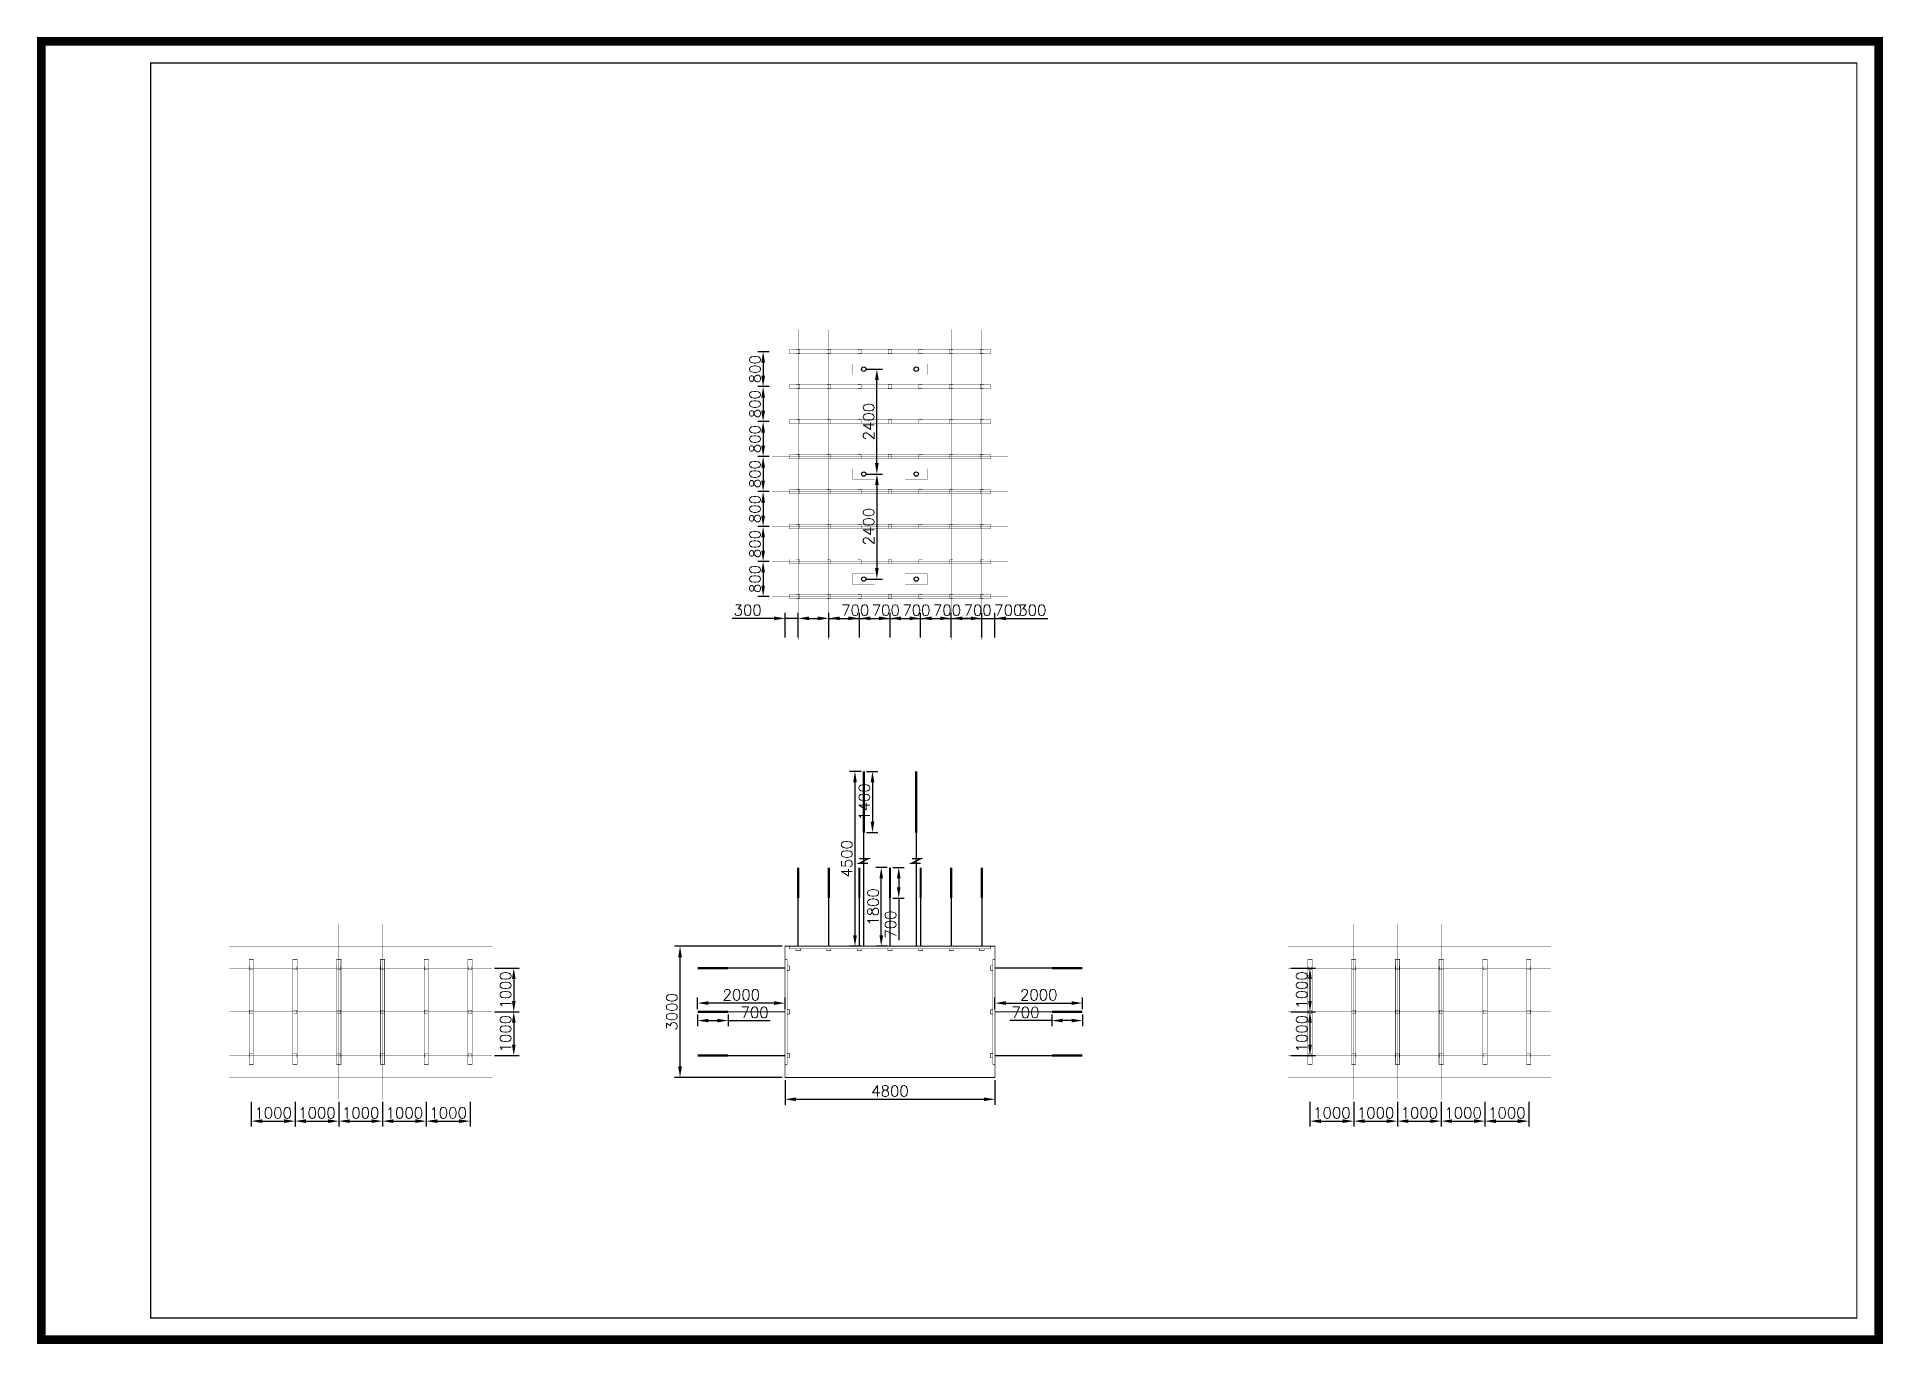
# Model space of a CAD drawing. Header units: millimetres. Extents: x -1 to 421, y -411 to 298.
# Drawn here: x -1 to 421, y -1 to 298 of the extents above; entities outside this region: 2.
import ezdxf

# ---------------------------------------------------------------- set-up
doc = ezdxf.new("R2010")
doc.units = ezdxf.units.MM
doc.styles.get("Standard").update_dxf_attribs({"font": 'txt', "bigfont": 'gbcbig.shx'})
doc.dimstyles.new('ISO-25', dxfattribs={"dimtxt": 2.5, "dimasz": 2.5, "dimexe": 1.25, "dimexo": 0.625, "dimtad": 1, "dimtxsty": 'Standard', "dimcen": 2.5, "dimadec": 0, "dimazin": 0, "dimtfac": 1, "dimtmove": 0, "dimatfit": 3, "dimfxl": 1, "dimarcsym": 0})

msp = doc.modelspace()

# ---------------------------------------------------------------- blocks, each defined once
blk = doc.blocks.new('*D174')
at = {"color": 0, "lineweight": -2, "transparency": 16777216}
for p, q in [((169.38, 90), (144.75, 90)), ((146, 62.5), (146, 87.5)), ((169.38, 60), (144.75, 60))]:
    blk.add_line(p, q, dxfattribs=at)
at = {"color": 0, "transparency": 16777216}
for points in [[(145.58, 87.5), (146.42, 87.5), (146, 90)], [(145.58, 62.5), (146.42, 62.5), (146, 60)]]:
    blk.add_solid(points, dxfattribs=at)
at = {"layer": 'Defpoints', "color": 0, "transparency": 16777216}
for p in [(146, 90), (170, 90), (170, 60)]:
    blk.add_point(p, dxfattribs=at)
at = {"color": 0, "transparency": 16777216, "insert": (144.13, 75), "char_height": 2.5, "attachment_point": 5, "rotation": 90}
blk.add_mtext('3000', dxfattribs=at)
blk = doc.blocks.new('*D175')
at = {"color": 0, "lineweight": -2, "transparency": 16777216}
for p, q in [((170, 59.38), (170, 53.75)), ((218, 59.38), (218, 53.75)), ((172.5, 55), (215.5, 55))]:
    blk.add_line(p, q, dxfattribs=at)
at = {"color": 0, "transparency": 16777216}
for points in [[(172.5, 55.42), (172.5, 54.58), (170, 55)], [(215.5, 55.42), (215.5, 54.58), (218, 55)]]:
    blk.add_solid(points, dxfattribs=at)
at = {"layer": 'Defpoints', "color": 0, "transparency": 16777216}
for p in [(170, 60), (218, 60), (218, 55)]:
    blk.add_point(p, dxfattribs=at)
at = {"color": 0, "transparency": 16777216, "insert": (194, 56.88), "char_height": 2.5, "attachment_point": 5}
blk.add_mtext('4800', dxfattribs=at)
blk = doc.blocks.new('*D176')
at = {"color": 0, "lineweight": -2, "transparency": 16777216}
for p, q in [((193.38, 108), (190.75, 108)), ((192, 92.5), (192, 105.5)), ((193.38, 90), (190.75, 90))]:
    blk.add_line(p, q, dxfattribs=at)
at = {"color": 0, "transparency": 16777216}
for points in [[(191.58, 105.5), (192.42, 105.5), (192, 108)], [(191.58, 92.5), (192.42, 92.5), (192, 90)]]:
    blk.add_solid(points, dxfattribs=at)
at = {"layer": 'Defpoints', "color": 0, "transparency": 16777216}
for p in [(192, 108), (194, 108), (194, 90)]:
    blk.add_point(p, dxfattribs=at)
at = {"color": 0, "transparency": 16777216, "insert": (190.13, 99), "char_height": 2.5, "attachment_point": 5, "rotation": 90}
blk.add_mtext('1800', dxfattribs=at)
blk = doc.blocks.new('*D177')
at = {"color": 0, "lineweight": -2, "transparency": 16777216}
for p, q in [((194.63, 108), (197.25, 108)), ((196, 105.5), (196, 103.5)), ((194.63, 101), (197.25, 101)), ((196, 101), (196, 91.42))]:
    blk.add_line(p, q, dxfattribs=at)
at = {"color": 0, "transparency": 16777216}
for points in [[(195.58, 105.5), (196.42, 105.5), (196, 108)], [(195.58, 103.5), (196.42, 103.5), (196, 101)]]:
    blk.add_solid(points, dxfattribs=at)
at = {"layer": 'Defpoints', "color": 0, "transparency": 16777216}
for p in [(194, 108), (194, 101), (196, 101)]:
    blk.add_point(p, dxfattribs=at)
at = {"color": 0, "transparency": 16777216, "insert": (194.13, 94.96), "char_height": 2.5, "attachment_point": 5, "rotation": 90}
blk.add_mtext('700', dxfattribs=at)
blk = doc.blocks.new('*D178')
at = {"color": 0, "lineweight": -2, "transparency": 16777216}
for p, q in [((166.38, 178), (163.75, 178)), ((165, 175.5), (165, 172.5)), ((166.38, 170), (163.75, 170))]:
    blk.add_line(p, q, dxfattribs=at)
at = {"color": 0, "transparency": 16777216}
for points in [[(164.58, 175.5), (165.42, 175.5), (165, 178)], [(164.58, 172.5), (165.42, 172.5), (165, 170)]]:
    blk.add_solid(points, dxfattribs=at)
at = {"layer": 'Defpoints', "color": 0, "transparency": 16777216}
for p in [(167, 178), (165, 170), (167, 170)]:
    blk.add_point(p, dxfattribs=at)
at = {"color": 0, "transparency": 16777216, "insert": (163.13, 174), "char_height": 2.5, "attachment_point": 5, "rotation": 90}
blk.add_mtext('800', dxfattribs=at)
blk = doc.blocks.new('*D179')
at = {"color": 0, "lineweight": -2, "transparency": 16777216}
for p, q in [((166.38, 186), (163.75, 186)), ((165, 183.5), (165, 180.5)), ((166.38, 178), (163.75, 178))]:
    blk.add_line(p, q, dxfattribs=at)
at = {"color": 0, "transparency": 16777216}
for points in [[(164.58, 183.5), (165.42, 183.5), (165, 186)], [(164.58, 180.5), (165.42, 180.5), (165, 178)]]:
    blk.add_solid(points, dxfattribs=at)
at = {"layer": 'Defpoints', "color": 0, "transparency": 16777216}
for p in [(167, 186), (165, 178), (167, 178)]:
    blk.add_point(p, dxfattribs=at)
at = {"color": 0, "transparency": 16777216, "insert": (163.13, 182), "char_height": 2.5, "attachment_point": 5, "rotation": 90}
blk.add_mtext('800', dxfattribs=at)
blk = doc.blocks.new('*D180')
at = {"color": 0, "lineweight": -2, "transparency": 16777216}
for p, q in [((166.38, 194), (163.75, 194)), ((165, 191.5), (165, 188.5)), ((166.38, 186), (163.75, 186))]:
    blk.add_line(p, q, dxfattribs=at)
at = {"color": 0, "transparency": 16777216}
for points in [[(164.58, 191.5), (165.42, 191.5), (165, 194)], [(164.58, 188.5), (165.42, 188.5), (165, 186)]]:
    blk.add_solid(points, dxfattribs=at)
at = {"layer": 'Defpoints', "color": 0, "transparency": 16777216}
for p in [(167, 194), (165, 186), (167, 186)]:
    blk.add_point(p, dxfattribs=at)
at = {"color": 0, "transparency": 16777216, "insert": (163.13, 190), "char_height": 2.5, "attachment_point": 5, "rotation": 90}
blk.add_mtext('800', dxfattribs=at)
blk = doc.blocks.new('*D181')
at = {"color": 0, "lineweight": -2, "transparency": 16777216}
for p, q in [((166.38, 202), (163.75, 202)), ((165, 199.5), (165, 196.5)), ((166.38, 194), (163.75, 194))]:
    blk.add_line(p, q, dxfattribs=at)
at = {"color": 0, "transparency": 16777216}
for points in [[(164.58, 199.5), (165.42, 199.5), (165, 202)], [(164.58, 196.5), (165.42, 196.5), (165, 194)]]:
    blk.add_solid(points, dxfattribs=at)
at = {"layer": 'Defpoints', "color": 0, "transparency": 16777216}
for p in [(167, 202), (165, 194), (167, 194)]:
    blk.add_point(p, dxfattribs=at)
at = {"color": 0, "transparency": 16777216, "insert": (163.13, 198), "char_height": 2.5, "attachment_point": 5, "rotation": 90}
blk.add_mtext('800', dxfattribs=at)
blk = doc.blocks.new('*D182')
at = {"color": 0, "lineweight": -2, "transparency": 16777216}
for p, q in [((166.38, 210), (163.75, 210)), ((165, 207.5), (165, 204.5)), ((166.38, 202), (163.75, 202))]:
    blk.add_line(p, q, dxfattribs=at)
at = {"color": 0, "transparency": 16777216}
for points in [[(164.58, 207.5), (165.42, 207.5), (165, 210)], [(164.58, 204.5), (165.42, 204.5), (165, 202)]]:
    blk.add_solid(points, dxfattribs=at)
at = {"layer": 'Defpoints', "color": 0, "transparency": 16777216}
for p in [(167, 210), (165, 202), (167, 202)]:
    blk.add_point(p, dxfattribs=at)
at = {"color": 0, "transparency": 16777216, "insert": (163.13, 206), "char_height": 2.5, "attachment_point": 5, "rotation": 90}
blk.add_mtext('800', dxfattribs=at)
blk = doc.blocks.new('*D183')
at = {"color": 0, "lineweight": -2, "transparency": 16777216}
for p, q in [((166.38, 218), (163.75, 218)), ((165, 215.5), (165, 212.5)), ((166.38, 210), (163.75, 210))]:
    blk.add_line(p, q, dxfattribs=at)
at = {"color": 0, "transparency": 16777216}
for points in [[(164.58, 215.5), (165.42, 215.5), (165, 218)], [(164.58, 212.5), (165.42, 212.5), (165, 210)]]:
    blk.add_solid(points, dxfattribs=at)
at = {"layer": 'Defpoints', "color": 0, "transparency": 16777216}
for p in [(167, 218), (165, 210), (167, 210)]:
    blk.add_point(p, dxfattribs=at)
at = {"color": 0, "transparency": 16777216, "insert": (163.13, 214), "char_height": 2.5, "attachment_point": 5, "rotation": 90}
blk.add_mtext('800', dxfattribs=at)
blk = doc.blocks.new('*D184')
at = {"color": 0, "lineweight": -2, "transparency": 16777216}
for p, q in [((166.38, 226), (163.75, 226)), ((165, 223.5), (165, 220.5)), ((166.38, 218), (163.75, 218))]:
    blk.add_line(p, q, dxfattribs=at)
at = {"color": 0, "transparency": 16777216}
for points in [[(164.58, 223.5), (165.42, 223.5), (165, 226)], [(164.58, 220.5), (165.42, 220.5), (165, 218)]]:
    blk.add_solid(points, dxfattribs=at)
at = {"layer": 'Defpoints', "color": 0, "transparency": 16777216}
for p in [(167, 226), (165, 218), (167, 218)]:
    blk.add_point(p, dxfattribs=at)
at = {"color": 0, "transparency": 16777216, "insert": (163.13, 222), "char_height": 2.5, "attachment_point": 5, "rotation": 90}
blk.add_mtext('800', dxfattribs=at)
blk = doc.blocks.new('*D185')
at = {"color": 0, "lineweight": -2, "transparency": 16777216}
for p, q in [((194, 160.62), (194, 166.25)), ((196.5, 165), (198.5, 165)), ((201, 160.62), (201, 166.25)), ((201, 165), (210.58, 165))]:
    blk.add_line(p, q, dxfattribs=at)
at = {"color": 0, "transparency": 16777216}
for points in [[(196.5, 165.42), (196.5, 164.58), (194, 165)], [(198.5, 165.42), (198.5, 164.58), (201, 165)]]:
    blk.add_solid(points, dxfattribs=at)
at = {"layer": 'Defpoints', "color": 0, "transparency": 16777216}
for p in [(201, 165), (194, 160), (201, 160)]:
    blk.add_point(p, dxfattribs=at)
at = {"color": 0, "transparency": 16777216, "insert": (207.04, 166.88), "char_height": 2.5, "attachment_point": 5}
blk.add_mtext('700', dxfattribs=at)
blk = doc.blocks.new('*D186')
at = {"color": 0, "lineweight": -2, "transparency": 16777216}
for p, q in [((187, 160.62), (187, 166.25)), ((189.5, 165), (191.5, 165)), ((194, 160.62), (194, 166.25)), ((194, 165), (203.58, 165))]:
    blk.add_line(p, q, dxfattribs=at)
at = {"color": 0, "transparency": 16777216}
for points in [[(189.5, 165.42), (189.5, 164.58), (187, 165)], [(191.5, 165.42), (191.5, 164.58), (194, 165)]]:
    blk.add_solid(points, dxfattribs=at)
at = {"layer": 'Defpoints', "color": 0, "transparency": 16777216}
for p in [(194, 165), (187, 160), (194, 160)]:
    blk.add_point(p, dxfattribs=at)
at = {"color": 0, "transparency": 16777216, "insert": (200.04, 166.88), "char_height": 2.5, "attachment_point": 5}
blk.add_mtext('700', dxfattribs=at)
blk = doc.blocks.new('*D187')
at = {"color": 0, "lineweight": -2, "transparency": 16777216}
for p, q in [((201, 160.62), (201, 166.25)), ((203.5, 165), (205.5, 165)), ((208, 160.62), (208, 166.25)), ((208, 165), (217.58, 165))]:
    blk.add_line(p, q, dxfattribs=at)
at = {"color": 0, "transparency": 16777216}
for points in [[(203.5, 165.42), (203.5, 164.58), (201, 165)], [(205.5, 165.42), (205.5, 164.58), (208, 165)]]:
    blk.add_solid(points, dxfattribs=at)
at = {"layer": 'Defpoints', "color": 0, "transparency": 16777216}
for p in [(208, 165), (201, 160), (208, 160)]:
    blk.add_point(p, dxfattribs=at)
at = {"color": 0, "transparency": 16777216, "insert": (214.04, 166.88), "char_height": 2.5, "attachment_point": 5}
blk.add_mtext('700', dxfattribs=at)
blk = doc.blocks.new('*D188')
at = {"color": 0, "lineweight": -2, "transparency": 16777216}
for p, q in [((180, 160.62), (180, 166.25)), ((182.5, 165), (184.5, 165)), ((187, 160.62), (187, 166.25)), ((187, 165), (196.58, 165))]:
    blk.add_line(p, q, dxfattribs=at)
at = {"color": 0, "transparency": 16777216}
for points in [[(182.5, 165.42), (182.5, 164.58), (180, 165)], [(184.5, 165.42), (184.5, 164.58), (187, 165)]]:
    blk.add_solid(points, dxfattribs=at)
at = {"layer": 'Defpoints', "color": 0, "transparency": 16777216}
for p in [(187, 165), (180, 160), (187, 160)]:
    blk.add_point(p, dxfattribs=at)
at = {"color": 0, "transparency": 16777216, "insert": (193.04, 166.88), "char_height": 2.5, "attachment_point": 5}
blk.add_mtext('700', dxfattribs=at)
blk = doc.blocks.new('*D189')
at = {"color": 0, "lineweight": -2, "transparency": 16777216}
for p, q in [((208, 160.62), (208, 166.25)), ((210.5, 165), (212.5, 165)), ((215, 160.62), (215, 166.25)), ((215, 165), (224.58, 165))]:
    blk.add_line(p, q, dxfattribs=at)
at = {"color": 0, "transparency": 16777216}
for points in [[(210.5, 165.42), (210.5, 164.58), (208, 165)], [(212.5, 165.42), (212.5, 164.58), (215, 165)]]:
    blk.add_solid(points, dxfattribs=at)
at = {"layer": 'Defpoints', "color": 0, "transparency": 16777216}
for p in [(215, 165), (208, 160), (215, 160)]:
    blk.add_point(p, dxfattribs=at)
at = {"color": 0, "transparency": 16777216, "insert": (221.04, 166.88), "char_height": 2.5, "attachment_point": 5}
blk.add_mtext('700', dxfattribs=at)
blk = doc.blocks.new('*D190')
at = {"color": 0, "lineweight": -2, "transparency": 16777216}
for p, q in [((173, 160.62), (173, 166.25)), ((175.5, 165), (177.5, 165)), ((180, 160.62), (180, 166.25)), ((180, 165), (189.58, 165))]:
    blk.add_line(p, q, dxfattribs=at)
at = {"color": 0, "transparency": 16777216}
for points in [[(175.5, 165.42), (175.5, 164.58), (173, 165)], [(177.5, 165.42), (177.5, 164.58), (180, 165)]]:
    blk.add_solid(points, dxfattribs=at)
at = {"layer": 'Defpoints', "color": 0, "transparency": 16777216}
for p in [(180, 165), (173, 160), (180, 160)]:
    blk.add_point(p, dxfattribs=at)
at = {"color": 0, "transparency": 16777216, "insert": (186.04, 166.88), "char_height": 2.5, "attachment_point": 5}
blk.add_mtext('700', dxfattribs=at)
blk = doc.blocks.new('*D191')
at = {"color": 0, "lineweight": -2, "transparency": 16777216}
for p, q in [((167.5, 165), (157.92, 165)), ((170, 160.62), (170, 166.25)), ((173, 165), (170, 165)), ((173, 160.62), (173, 166.25)), ((175.5, 165), (178, 165))]:
    blk.add_line(p, q, dxfattribs=at)
at = {"color": 0, "transparency": 16777216}
for points in [[(167.5, 165.42), (167.5, 164.58), (170, 165)], [(175.5, 165.42), (175.5, 164.58), (173, 165)]]:
    blk.add_solid(points, dxfattribs=at)
at = {"layer": 'Defpoints', "color": 0, "transparency": 16777216}
for p in [(170, 165), (170, 160), (173, 160)]:
    blk.add_point(p, dxfattribs=at)
at = {"color": 0, "transparency": 16777216, "insert": (161.46, 166.88), "char_height": 2.5, "attachment_point": 5}
blk.add_mtext('300', dxfattribs=at)
blk = doc.blocks.new('*D192')
at = {"color": 0, "lineweight": -2, "transparency": 16777216}
for p, q in [((212.5, 165), (210, 165)), ((215, 160.62), (215, 166.25)), ((215, 165), (218, 165)), ((218, 160.62), (218, 166.25)), ((220.5, 165), (230.08, 165))]:
    blk.add_line(p, q, dxfattribs=at)
at = {"color": 0, "transparency": 16777216}
for points in [[(212.5, 165.42), (212.5, 164.58), (215, 165)], [(220.5, 165.42), (220.5, 164.58), (218, 165)]]:
    blk.add_solid(points, dxfattribs=at)
at = {"layer": 'Defpoints', "color": 0, "transparency": 16777216}
for p in [(218, 165), (215, 160), (218, 160)]:
    blk.add_point(p, dxfattribs=at)
at = {"color": 0, "transparency": 16777216, "insert": (226.54, 166.88), "char_height": 2.5, "attachment_point": 5}
blk.add_mtext('300', dxfattribs=at)
blk = doc.blocks.new('*D193')
at = {"color": 0, "lineweight": -2, "transparency": 16777216}
for p, q in [((150, 75.62), (150, 78.25)), ((167.5, 77), (152.5, 77)), ((170, 75.62), (170, 78.25))]:
    blk.add_line(p, q, dxfattribs=at)
at = {"color": 0, "transparency": 16777216}
for points in [[(152.5, 77.42), (152.5, 76.58), (150, 77)], [(167.5, 77.42), (167.5, 76.58), (170, 77)]]:
    blk.add_solid(points, dxfattribs=at)
at = {"layer": 'Defpoints', "color": 0, "transparency": 16777216}
for p in [(150, 77), (150, 75), (170, 75)]:
    blk.add_point(p, dxfattribs=at)
at = {"color": 0, "transparency": 16777216, "insert": (160, 78.88), "char_height": 2.5, "attachment_point": 5}
blk.add_mtext('2000', dxfattribs=at)
blk = doc.blocks.new('*D194')
at = {"color": 0, "lineweight": -2, "transparency": 16777216}
for p, q in [((150, 74.37), (150, 71.75)), ((152.5, 73), (154.5, 73)), ((157, 74.37), (157, 71.75)), ((157, 73), (166.58, 73))]:
    blk.add_line(p, q, dxfattribs=at)
at = {"color": 0, "transparency": 16777216}
for points in [[(152.5, 73.42), (152.5, 72.58), (150, 73)], [(154.5, 73.42), (154.5, 72.58), (157, 73)]]:
    blk.add_solid(points, dxfattribs=at)
at = {"layer": 'Defpoints', "color": 0, "transparency": 16777216}
for p in [(150, 75), (157, 75), (157, 73)]:
    blk.add_point(p, dxfattribs=at)
at = {"color": 0, "transparency": 16777216, "insert": (163.04, 74.87), "char_height": 2.5, "attachment_point": 5}
blk.add_mtext('700', dxfattribs=at)
blk = doc.blocks.new('*D195')
at = {"color": 0, "lineweight": -2, "transparency": 16777216}
for p, q in [((103.63, 75), (109.25, 75)), ((108, 72.5), (108, 67.5)), ((103.63, 65), (109.25, 65))]:
    blk.add_line(p, q, dxfattribs=at)
at = {"color": 0, "transparency": 16777216}
for points in [[(107.58, 72.5), (108.42, 72.5), (108, 75)], [(107.58, 67.5), (108.42, 67.5), (108, 65)]]:
    blk.add_solid(points, dxfattribs=at)
at = {"layer": 'Defpoints', "color": 0, "transparency": 16777216}
for p in [(103, 75), (103, 65), (108, 65)]:
    blk.add_point(p, dxfattribs=at)
at = {"color": 0, "transparency": 16777216, "insert": (106.12, 70), "char_height": 2.5, "attachment_point": 5, "rotation": 90}
blk.add_mtext('1000', dxfattribs=at)
blk = doc.blocks.new('*D196')
at = {"color": 0, "lineweight": -2, "transparency": 16777216}
for p, q in [((103.63, 85), (109.25, 85)), ((108, 82.5), (108, 77.5)), ((103.63, 75), (109.25, 75))]:
    blk.add_line(p, q, dxfattribs=at)
at = {"color": 0, "transparency": 16777216}
for points in [[(107.58, 82.5), (108.42, 82.5), (108, 85)], [(107.58, 77.5), (108.42, 77.5), (108, 75)]]:
    blk.add_solid(points, dxfattribs=at)
at = {"layer": 'Defpoints', "color": 0, "transparency": 16777216}
for p in [(103, 85), (103, 75), (108, 75)]:
    blk.add_point(p, dxfattribs=at)
at = {"color": 0, "transparency": 16777216, "insert": (106.12, 80), "char_height": 2.5, "attachment_point": 5, "rotation": 90}
blk.add_mtext('1000', dxfattribs=at)
blk = doc.blocks.new('*D197')
at = {"color": 0, "lineweight": -2, "transparency": 16777216}
for p, q in [((88, 54.38), (88, 48.75)), ((98, 54.38), (98, 48.75)), ((90.5, 50), (95.5, 50))]:
    blk.add_line(p, q, dxfattribs=at)
at = {"color": 0, "transparency": 16777216}
for points in [[(90.5, 50.42), (90.5, 49.58), (88, 50)], [(95.5, 50.42), (95.5, 49.58), (98, 50)]]:
    blk.add_solid(points, dxfattribs=at)
at = {"layer": 'Defpoints', "color": 0, "transparency": 16777216}
for p in [(88, 55), (98, 55), (98, 50)]:
    blk.add_point(p, dxfattribs=at)
at = {"color": 0, "transparency": 16777216, "insert": (93, 51.88), "char_height": 2.5, "attachment_point": 5}
blk.add_mtext('1000', dxfattribs=at)
blk = doc.blocks.new('*D198')
at = {"color": 0, "lineweight": -2, "transparency": 16777216}
for p, q in [((78, 54.38), (78, 48.75)), ((88, 54.38), (88, 48.75)), ((80.5, 50), (85.5, 50))]:
    blk.add_line(p, q, dxfattribs=at)
at = {"color": 0, "transparency": 16777216}
for points in [[(80.5, 50.42), (80.5, 49.58), (78, 50)], [(85.5, 50.42), (85.5, 49.58), (88, 50)]]:
    blk.add_solid(points, dxfattribs=at)
at = {"layer": 'Defpoints', "color": 0, "transparency": 16777216}
for p in [(78, 55), (88, 55), (88, 50)]:
    blk.add_point(p, dxfattribs=at)
at = {"color": 0, "transparency": 16777216, "insert": (83, 51.88), "char_height": 2.5, "attachment_point": 5}
blk.add_mtext('1000', dxfattribs=at)
blk = doc.blocks.new('*D199')
at = {"color": 0, "lineweight": -2, "transparency": 16777216}
for p, q in [((68, 54.38), (68, 48.75)), ((78, 54.38), (78, 48.75)), ((70.5, 50), (75.5, 50))]:
    blk.add_line(p, q, dxfattribs=at)
at = {"color": 0, "transparency": 16777216}
for points in [[(70.5, 50.42), (70.5, 49.58), (68, 50)], [(75.5, 50.42), (75.5, 49.58), (78, 50)]]:
    blk.add_solid(points, dxfattribs=at)
at = {"layer": 'Defpoints', "color": 0, "transparency": 16777216}
for p in [(68, 55), (78, 55), (78, 50)]:
    blk.add_point(p, dxfattribs=at)
at = {"color": 0, "transparency": 16777216, "insert": (73, 51.88), "char_height": 2.5, "attachment_point": 5}
blk.add_mtext('1000', dxfattribs=at)
blk = doc.blocks.new('*D200')
at = {"color": 0, "lineweight": -2, "transparency": 16777216}
for p, q in [((58, 54.38), (58, 48.75)), ((68, 54.38), (68, 48.75)), ((60.5, 50), (65.5, 50))]:
    blk.add_line(p, q, dxfattribs=at)
at = {"color": 0, "transparency": 16777216}
for points in [[(60.5, 50.42), (60.5, 49.58), (58, 50)], [(65.5, 50.42), (65.5, 49.58), (68, 50)]]:
    blk.add_solid(points, dxfattribs=at)
at = {"layer": 'Defpoints', "color": 0, "transparency": 16777216}
for p in [(58, 55), (68, 55), (68, 50)]:
    blk.add_point(p, dxfattribs=at)
at = {"color": 0, "transparency": 16777216, "insert": (63, 51.88), "char_height": 2.5, "attachment_point": 5}
blk.add_mtext('1000', dxfattribs=at)
blk = doc.blocks.new('*D201')
at = {"color": 0, "lineweight": -2, "transparency": 16777216}
for p, q in [((48, 54.38), (48, 48.75)), ((58, 54.38), (58, 48.75)), ((50.5, 50), (55.5, 50))]:
    blk.add_line(p, q, dxfattribs=at)
at = {"color": 0, "transparency": 16777216}
for points in [[(50.5, 50.42), (50.5, 49.58), (48, 50)], [(55.5, 50.42), (55.5, 49.58), (58, 50)]]:
    blk.add_solid(points, dxfattribs=at)
at = {"layer": 'Defpoints', "color": 0, "transparency": 16777216}
for p in [(48, 55), (58, 55), (58, 50)]:
    blk.add_point(p, dxfattribs=at)
at = {"color": 0, "transparency": 16777216, "insert": (53, 51.88), "char_height": 2.5, "attachment_point": 5}
blk.add_mtext('1000', dxfattribs=at)
blk = doc.blocks.new('*D202')
at = {"color": 0, "lineweight": -2, "transparency": 16777216}
for p, q in [((218, 75.62), (218, 78.25)), ((220.5, 77), (235.5, 77)), ((238, 75.62), (238, 78.25))]:
    blk.add_line(p, q, dxfattribs=at)
at = {"color": 0, "transparency": 16777216}
for points in [[(220.5, 77.42), (220.5, 76.58), (218, 77)], [(235.5, 77.42), (235.5, 76.58), (238, 77)]]:
    blk.add_solid(points, dxfattribs=at)
at = {"layer": 'Defpoints', "color": 0, "transparency": 16777216}
for p in [(238, 77), (218, 75), (238, 75)]:
    blk.add_point(p, dxfattribs=at)
at = {"color": 0, "transparency": 16777216, "insert": (228, 78.88), "char_height": 2.5, "attachment_point": 5}
blk.add_mtext('2000', dxfattribs=at)
blk = doc.blocks.new('*D203')
at = {"color": 0, "lineweight": -2, "transparency": 16777216}
for p, q in [((231, 73), (221.42, 73)), ((231, 74.37), (231, 71.75)), ((235.5, 73), (233.5, 73)), ((238, 74.37), (238, 71.75))]:
    blk.add_line(p, q, dxfattribs=at)
at = {"color": 0, "transparency": 16777216}
for points in [[(233.5, 73.42), (233.5, 72.58), (231, 73)], [(235.5, 73.42), (235.5, 72.58), (238, 73)]]:
    blk.add_solid(points, dxfattribs=at)
at = {"layer": 'Defpoints', "color": 0, "transparency": 16777216}
for p in [(231, 75), (231, 73), (238, 75)]:
    blk.add_point(p, dxfattribs=at)
at = {"color": 0, "transparency": 16777216, "insert": (224.96, 74.87), "char_height": 2.5, "attachment_point": 5}
blk.add_mtext('700', dxfattribs=at)
blk = doc.blocks.new('*D204')
at = {"color": 0, "lineweight": -2, "transparency": 16777216}
for p, q in [((285.63, 75), (291.25, 75)), ((290, 72.5), (290, 67.5)), ((285.63, 65), (291.25, 65))]:
    blk.add_line(p, q, dxfattribs=at)
at = {"color": 0, "transparency": 16777216}
for points in [[(289.58, 72.5), (290.42, 72.5), (290, 75)], [(289.58, 67.5), (290.42, 67.5), (290, 65)]]:
    blk.add_solid(points, dxfattribs=at)
at = {"layer": 'Defpoints', "color": 0, "transparency": 16777216}
for p in [(285, 75), (285, 65), (290, 65)]:
    blk.add_point(p, dxfattribs=at)
at = {"color": 0, "transparency": 16777216, "insert": (288.13, 70), "char_height": 2.5, "attachment_point": 5, "rotation": 90}
blk.add_mtext('1000', dxfattribs=at)
blk = doc.blocks.new('*D205')
at = {"color": 0, "lineweight": -2, "transparency": 16777216}
for p, q in [((285.63, 85), (291.25, 85)), ((290, 82.5), (290, 77.5)), ((285.63, 75), (291.25, 75))]:
    blk.add_line(p, q, dxfattribs=at)
at = {"color": 0, "transparency": 16777216}
for points in [[(289.58, 82.5), (290.42, 82.5), (290, 85)], [(289.58, 77.5), (290.42, 77.5), (290, 75)]]:
    blk.add_solid(points, dxfattribs=at)
at = {"layer": 'Defpoints', "color": 0, "transparency": 16777216}
for p in [(285, 85), (285, 75), (290, 75)]:
    blk.add_point(p, dxfattribs=at)
at = {"color": 0, "transparency": 16777216, "insert": (288.13, 80), "char_height": 2.5, "attachment_point": 5, "rotation": 90}
blk.add_mtext('1000', dxfattribs=at)
blk = doc.blocks.new('*D206')
at = {"color": 0, "lineweight": -2, "transparency": 16777216}
for p, q in [((290, 54.38), (290, 48.75)), ((300, 54.38), (300, 48.75)), ((292.5, 50), (297.5, 50))]:
    blk.add_line(p, q, dxfattribs=at)
at = {"color": 0, "transparency": 16777216}
for points in [[(292.5, 50.42), (292.5, 49.58), (290, 50)], [(297.5, 50.42), (297.5, 49.58), (300, 50)]]:
    blk.add_solid(points, dxfattribs=at)
at = {"layer": 'Defpoints', "color": 0, "transparency": 16777216}
for p in [(290, 55), (300, 55), (300, 50)]:
    blk.add_point(p, dxfattribs=at)
at = {"color": 0, "transparency": 16777216, "insert": (295, 51.88), "char_height": 2.5, "attachment_point": 5}
blk.add_mtext('1000', dxfattribs=at)
blk = doc.blocks.new('*D207')
at = {"color": 0, "lineweight": -2, "transparency": 16777216}
for p, q in [((300, 54.38), (300, 48.75)), ((310, 54.38), (310, 48.75)), ((302.5, 50), (307.5, 50))]:
    blk.add_line(p, q, dxfattribs=at)
at = {"color": 0, "transparency": 16777216}
for points in [[(302.5, 50.42), (302.5, 49.58), (300, 50)], [(307.5, 50.42), (307.5, 49.58), (310, 50)]]:
    blk.add_solid(points, dxfattribs=at)
at = {"layer": 'Defpoints', "color": 0, "transparency": 16777216}
for p in [(300, 55), (310, 55), (310, 50)]:
    blk.add_point(p, dxfattribs=at)
at = {"color": 0, "transparency": 16777216, "insert": (305, 51.88), "char_height": 2.5, "attachment_point": 5}
blk.add_mtext('1000', dxfattribs=at)
blk = doc.blocks.new('*D208')
at = {"color": 0, "lineweight": -2, "transparency": 16777216}
for p, q in [((310, 54.38), (310, 48.75)), ((320, 54.38), (320, 48.75)), ((312.5, 50), (317.5, 50))]:
    blk.add_line(p, q, dxfattribs=at)
at = {"color": 0, "transparency": 16777216}
for points in [[(312.5, 50.42), (312.5, 49.58), (310, 50)], [(317.5, 50.42), (317.5, 49.58), (320, 50)]]:
    blk.add_solid(points, dxfattribs=at)
at = {"layer": 'Defpoints', "color": 0, "transparency": 16777216}
for p in [(310, 55), (320, 55), (320, 50)]:
    blk.add_point(p, dxfattribs=at)
at = {"color": 0, "transparency": 16777216, "insert": (315, 51.88), "char_height": 2.5, "attachment_point": 5}
blk.add_mtext('1000', dxfattribs=at)
blk = doc.blocks.new('*D209')
at = {"color": 0, "lineweight": -2, "transparency": 16777216}
for p, q in [((320, 54.38), (320, 48.75)), ((330, 54.38), (330, 48.75)), ((322.5, 50), (327.5, 50))]:
    blk.add_line(p, q, dxfattribs=at)
at = {"color": 0, "transparency": 16777216}
for points in [[(322.5, 50.42), (322.5, 49.58), (320, 50)], [(327.5, 50.42), (327.5, 49.58), (330, 50)]]:
    blk.add_solid(points, dxfattribs=at)
at = {"layer": 'Defpoints', "color": 0, "transparency": 16777216}
for p in [(320, 55), (330, 55), (330, 50)]:
    blk.add_point(p, dxfattribs=at)
at = {"color": 0, "transparency": 16777216, "insert": (325, 51.88), "char_height": 2.5, "attachment_point": 5}
blk.add_mtext('1000', dxfattribs=at)
blk = doc.blocks.new('*D210')
at = {"color": 0, "lineweight": -2, "transparency": 16777216}
for p, q in [((330, 54.38), (330, 48.75)), ((340, 54.38), (340, 48.75)), ((332.5, 50), (337.5, 50))]:
    blk.add_line(p, q, dxfattribs=at)
at = {"color": 0, "transparency": 16777216}
for points in [[(332.5, 50.42), (332.5, 49.58), (330, 50)], [(337.5, 50.42), (337.5, 49.58), (340, 50)]]:
    blk.add_solid(points, dxfattribs=at)
at = {"layer": 'Defpoints', "color": 0, "transparency": 16777216}
for p in [(330, 55), (340, 55), (340, 50)]:
    blk.add_point(p, dxfattribs=at)
at = {"color": 0, "transparency": 16777216, "insert": (335, 51.88), "char_height": 2.5, "attachment_point": 5}
blk.add_mtext('1000', dxfattribs=at)
blk = doc.blocks.new('*D211')
at = {"color": 0, "lineweight": -2, "transparency": 16777216}
for p, q in [((187.38, 130), (184.75, 130)), ((186, 92.5), (186, 127.5)), ((187.38, 90), (184.75, 90))]:
    blk.add_line(p, q, dxfattribs=at)
at = {"color": 0, "transparency": 16777216}
for points in [[(185.58, 127.5), (186.42, 127.5), (186, 130)], [(185.58, 92.5), (186.42, 92.5), (186, 90)]]:
    blk.add_solid(points, dxfattribs=at)
at = {"layer": 'Defpoints', "color": 0, "transparency": 16777216}
for p in [(186, 130), (188, 130), (188, 90)]:
    blk.add_point(p, dxfattribs=at)
at = {"color": 0, "transparency": 16777216, "insert": (184.13, 110), "char_height": 2.5, "attachment_point": 5, "rotation": 90}
blk.add_mtext('4500', dxfattribs=at)
blk = doc.blocks.new('*D212')
at = {"color": 0, "lineweight": -2, "transparency": 16777216}
for p, q in [((188.63, 130), (191.25, 130)), ((190, 127.5), (190, 118.5)), ((188.63, 116), (191.25, 116))]:
    blk.add_line(p, q, dxfattribs=at)
at = {"color": 0, "transparency": 16777216}
for points in [[(189.58, 127.5), (190.42, 127.5), (190, 130)], [(189.58, 118.5), (190.42, 118.5), (190, 116)]]:
    blk.add_solid(points, dxfattribs=at)
at = {"layer": 'Defpoints', "color": 0, "transparency": 16777216}
for p in [(188, 130), (188, 116), (190, 116)]:
    blk.add_point(p, dxfattribs=at)
at = {"color": 0, "transparency": 16777216, "insert": (188.13, 123), "char_height": 2.5, "attachment_point": 5, "rotation": 90}
blk.add_mtext('1400', dxfattribs=at)
blk = doc.blocks.new('*D213')
at = {"color": 0, "lineweight": -2, "transparency": 16777216}
for p, q in [((188.63, 222), (192.25, 222)), ((191, 200.5), (191, 219.5)), ((188.63, 198), (192.25, 198))]:
    blk.add_line(p, q, dxfattribs=at)
at = {"color": 0, "transparency": 16777216}
for points in [[(190.58, 219.5), (191.42, 219.5), (191, 222)], [(190.58, 200.5), (191.42, 200.5), (191, 198)]]:
    blk.add_solid(points, dxfattribs=at)
at = {"layer": 'Defpoints', "color": 0, "transparency": 16777216}
for p in [(188, 222), (191, 222), (188, 198)]:
    blk.add_point(p, dxfattribs=at)
at = {"color": 0, "transparency": 16777216, "insert": (189.13, 210), "char_height": 2.5, "attachment_point": 5, "rotation": 90}
blk.add_mtext('2400', dxfattribs=at)
blk = doc.blocks.new('*D214')
at = {"color": 0, "lineweight": -2, "transparency": 16777216}
for p, q in [((188.63, 198), (192.25, 198)), ((191, 195.5), (191, 176.5)), ((188.63, 174), (192.25, 174))]:
    blk.add_line(p, q, dxfattribs=at)
at = {"color": 0, "transparency": 16777216}
for points in [[(190.58, 195.5), (191.42, 195.5), (191, 198)], [(190.58, 176.5), (191.42, 176.5), (191, 174)]]:
    blk.add_solid(points, dxfattribs=at)
at = {"layer": 'Defpoints', "color": 0, "transparency": 16777216}
for p in [(188, 198), (188, 174), (191, 174)]:
    blk.add_point(p, dxfattribs=at)
at = {"color": 0, "transparency": 16777216, "insert": (189.13, 186), "char_height": 2.5, "attachment_point": 5, "rotation": 90}
blk.add_mtext('2400', dxfattribs=at)
blk = doc.blocks.new('*D215')
at = {"color": 0, "lineweight": -2, "transparency": 16777216}
for p, q in [((188.63, 222), (192.25, 222)), ((191, 200.5), (191, 219.5)), ((188.63, 198), (192.25, 198))]:
    blk.add_line(p, q, dxfattribs=at)
at = {"color": 0, "transparency": 16777216}
for points in [[(190.58, 219.5), (191.42, 219.5), (191, 222)], [(190.58, 200.5), (191.42, 200.5), (191, 198)]]:
    blk.add_solid(points, dxfattribs=at)
at = {"layer": 'Defpoints', "color": 0, "transparency": 16777216}
for p in [(188, 222), (191, 222), (188, 198)]:
    blk.add_point(p, dxfattribs=at)
at = {"color": 0, "transparency": 16777216, "insert": (189.13, 210), "char_height": 2.5, "attachment_point": 5, "rotation": 90}
blk.add_mtext('2400', dxfattribs=at)
blk = doc.blocks.new('*D216')
at = {"color": 0, "lineweight": -2, "transparency": 16777216}
for p, q in [((188.63, 198), (192.25, 198)), ((191, 195.5), (191, 176.5)), ((188.63, 174), (192.25, 174))]:
    blk.add_line(p, q, dxfattribs=at)
at = {"color": 0, "transparency": 16777216}
for points in [[(190.58, 195.5), (191.42, 195.5), (191, 198)], [(190.58, 176.5), (191.42, 176.5), (191, 174)]]:
    blk.add_solid(points, dxfattribs=at)
at = {"layer": 'Defpoints', "color": 0, "transparency": 16777216}
for p in [(188, 198), (188, 174), (191, 174)]:
    blk.add_point(p, dxfattribs=at)
at = {"color": 0, "transparency": 16777216, "insert": (189.13, 186), "char_height": 2.5, "attachment_point": 5, "rotation": 90}
blk.add_mtext('2400', dxfattribs=at)

# ---------------------------------------------------------------- dimensions: what is measured, and where the dimension line sits
for p1, p2, distance, text, picture, middle in [((167, 226), (167, 218), -2, '800', '*D184', (163.125, 222)), ((188, 198), (188, 222), -3, '2400', '*D213', (189.125, 210)), ((188, 198), (188, 222), -3, '2400', '*D215', (189.125, 210)), ((167, 218), (167, 210), -2, '800', '*D183', (163.125, 214)), ((167, 210), (167, 202), -2, '800', '*D182', (163.125, 206)), ((167, 202), (167, 194), -2, '800', '*D181', (163.125, 198)), ((188, 198), (188, 174), 3, '2400', '*D214', (189.125, 186)), ((188, 198), (188, 174), 3, '2400', '*D216', (189.125, 186)), ((167, 194), (167, 186), -2, '800', '*D180', (163.125, 190)), ((167, 186), (167, 178), -2, '800', '*D179', (163.125, 182)), ((167, 178), (167, 170), -2, '800', '*D178', (163.125, 174)), ((173, 160), (170, 160), -5, '300', '*D191', (161.458, 166.875)), ((173, 160), (180, 160), 5, '700', '*D190', (186.042, 166.875)), ((180, 160), (187, 160), 5, '700', '*D188', (193.042, 166.875)), ((187, 160), (194, 160), 5, '700', '*D186', (200.042, 166.875)), ((194, 160), (201, 160), 5, '700', '*D185', (207.042, 166.875)), ((201, 160), (208, 160), 5, '700', '*D187', (214.042, 166.875)), ((208, 160), (215, 160), 5, '700', '*D189', (221.042, 166.875)), ((215, 160), (218, 160), 5, '300', '*D192', (226.542, 166.875)), ((188, 90), (188, 130), 2, '4500', '*D211', (184.125, 110)), ((188, 130), (188, 116), 2, '1400', '*D212', (188.125, 123)), ((194, 90), (194, 108), 2, '1800', '*D176', (190.125, 99)), ((194, 108), (194, 101), 2, '700', '*D177', (194.125, 94.958)), ((170, 60), (170, 90), 24, '3000', '*D174', (144.125, 75)), ((103, 85), (103, 75), 5, '1000', '*D196', (106.125, 80)), ((285, 85), (285, 75), 5, '1000', '*D205', (288.125, 80)), ((170, 75), (150, 75), -2, '2000', '*D193', (160, 78.875)), ((218, 75), (238, 75), 2, '2000', '*D202', (228, 78.875)), ((150, 75), (157, 75), -2, '700', '*D194', (163.042, 74.875)), ((238, 75), (231, 75), 2, '700', '*D203', (224.958, 74.875)), ((103, 75), (103, 65), 5, '1000', '*D195', (106.125, 70)), ((285, 75), (285, 65), 5, '1000', '*D204', (288.125, 70)), ((170, 60), (218, 60), -5, '4800', '*D175', (194, 56.875)), ((48, 55), (58, 55), -5, '1000', '*D201', (53, 51.875)), ((58, 55), (68, 55), -5, '1000', '*D200', (63, 51.875)), ((68, 55), (78, 55), -5, '1000', '*D199', (73, 51.875)), ((78, 55), (88, 55), -5, '1000', '*D198', (83, 51.875)), ((88, 55), (98, 55), -5, '1000', '*D197', (93, 51.875)), ((290, 55), (300, 55), -5, '1000', '*D206', (295, 51.875)), ((300, 55), (310, 55), -5, '1000', '*D207', (305, 51.875)), ((310, 55), (320, 55), -5, '1000', '*D208', (315, 51.875)), ((320, 55), (330, 55), -5, '1000', '*D209', (325, 51.875)), ((330, 55), (340, 55), -5, '1000', '*D210', (335, 51.875))]:
    dim = msp.add_aligned_dim(p1=p1, p2=p2, distance=distance, text=text, dimstyle='ISO-25')
    dim.commit()
    dim.dimension.update_dxf_attribs({"geometry": picture, "text_midpoint": middle})

# ---------------------------------------------------------------- linework, layer by layer
for points in [[(0, 0, 2, 2, 0), (420, 0, 2, 2, 0), (420, 297, 2, 2, 0), (0, 297, 2, 2, 0)], [(25, 5, 0.3, 0.3, 0), (415, 5, 0.3, 0.3, 0), (415, 292, 0.3, 0.3, 0), (25, 292, 0.3, 0.3, 0)], [(171, 225.5, 0.07, 0.07, 0), (217, 225.5, 0.07, 0.07, 0), (217, 226.5, 0.07, 0.07, 0), (171, 226.5, 0.07, 0.07, 0)], [(172.6, 225.6, 0.05, 0.05, 0), (173.4, 225.6, 0.05, 0.05, 0), (173.4, 226.4, 0.05, 0.05, 0), (172.6, 226.4, 0.05, 0.05, 0)], [(179.6, 225.6, 0.05, 0.05, 0), (180.4, 225.6, 0.05, 0.05, 0), (180.4, 226.4, 0.05, 0.05, 0), (179.6, 226.4, 0.05, 0.05, 0)], [(186.6, 225.6, 0.05, 0.05, 0), (187.4, 225.6, 0.05, 0.05, 0), (187.4, 226.4, 0.05, 0.05, 0), (186.6, 226.4, 0.05, 0.05, 0)], [(193.6, 225.6, 0.05, 0.05, 0), (194.4, 225.6, 0.05, 0.05, 0), (194.4, 226.4, 0.05, 0.05, 0), (193.6, 226.4, 0.05, 0.05, 0)], [(200.6, 225.6, 0.05, 0.05, 0), (201.4, 225.6, 0.05, 0.05, 0), (201.4, 226.4, 0.05, 0.05, 0), (200.6, 226.4, 0.05, 0.05, 0)], [(207.6, 225.6, 0.05, 0.05, 0), (208.4, 225.6, 0.05, 0.05, 0), (208.4, 226.4, 0.05, 0.05, 0), (207.6, 226.4, 0.05, 0.05, 0)], [(214.6, 225.6, 0.05, 0.05, 0), (215.4, 225.6, 0.05, 0.05, 0), (215.4, 226.4, 0.05, 0.05, 0), (214.6, 226.4, 0.05, 0.05, 0)], [(185.5, 220.75, 0.05, 0.05, 0), (190.5, 220.75, 0.05, 0.05, 0), (190.5, 223.25, 0.05, 0.05, 0), (185.5, 223.25, 0.05, 0.05, 0)], [(185.5, 220.75, 0.05, 0.05, 0), (190.5, 220.75, 0.05, 0.05, 0), (190.5, 223.25, 0.05, 0.05, 0), (185.5, 223.25, 0.05, 0.05, 0)], [(197.5, 220.75, 0.05, 0.05, 0), (202.5, 220.75, 0.05, 0.05, 0), (202.5, 223.25, 0.05, 0.05, 0), (197.5, 223.25, 0.05, 0.05, 0)], [(197.5, 220.75, 0.05, 0.05, 0), (202.5, 220.75, 0.05, 0.05, 0), (202.5, 223.25, 0.05, 0.05, 0), (197.5, 223.25, 0.05, 0.05, 0)], [(171, 217.5, 0.07, 0.07, 0), (217, 217.5, 0.07, 0.07, 0), (217, 218.5, 0.07, 0.07, 0), (171, 218.5, 0.07, 0.07, 0)], [(172.6, 217.6, 0.05, 0.05, 0), (173.4, 217.6, 0.05, 0.05, 0), (173.4, 218.4, 0.05, 0.05, 0), (172.6, 218.4, 0.05, 0.05, 0)], [(179.6, 217.6, 0.05, 0.05, 0), (180.4, 217.6, 0.05, 0.05, 0), (180.4, 218.4, 0.05, 0.05, 0), (179.6, 218.4, 0.05, 0.05, 0)], [(186.6, 217.6, 0.05, 0.05, 0), (187.4, 217.6, 0.05, 0.05, 0), (187.4, 218.4, 0.05, 0.05, 0), (186.6, 218.4, 0.05, 0.05, 0)], [(193.6, 217.6, 0.05, 0.05, 0), (194.4, 217.6, 0.05, 0.05, 0), (194.4, 218.4, 0.05, 0.05, 0), (193.6, 218.4, 0.05, 0.05, 0)], [(200.6, 217.6, 0.05, 0.05, 0), (201.4, 217.6, 0.05, 0.05, 0), (201.4, 218.4, 0.05, 0.05, 0), (200.6, 218.4, 0.05, 0.05, 0)], [(207.6, 217.6, 0.05, 0.05, 0), (208.4, 217.6, 0.05, 0.05, 0), (208.4, 218.4, 0.05, 0.05, 0), (207.6, 218.4, 0.05, 0.05, 0)], [(214.6, 217.6, 0.05, 0.05, 0), (215.4, 217.6, 0.05, 0.05, 0), (215.4, 218.4, 0.05, 0.05, 0), (214.6, 218.4, 0.05, 0.05, 0)], [(171, 209.5, 0.07, 0.07, 0), (217, 209.5, 0.07, 0.07, 0), (217, 210.5, 0.07, 0.07, 0), (171, 210.5, 0.07, 0.07, 0)], [(172.6, 209.6, 0.05, 0.05, 0), (173.4, 209.6, 0.05, 0.05, 0), (173.4, 210.4, 0.05, 0.05, 0), (172.6, 210.4, 0.05, 0.05, 0)], [(179.6, 209.6, 0.05, 0.05, 0), (180.4, 209.6, 0.05, 0.05, 0), (180.4, 210.4, 0.05, 0.05, 0), (179.6, 210.4, 0.05, 0.05, 0)], [(186.6, 209.6, 0.05, 0.05, 0), (187.4, 209.6, 0.05, 0.05, 0), (187.4, 210.4, 0.05, 0.05, 0), (186.6, 210.4, 0.05, 0.05, 0)], [(193.6, 209.6, 0.05, 0.05, 0), (194.4, 209.6, 0.05, 0.05, 0), (194.4, 210.4, 0.05, 0.05, 0), (193.6, 210.4, 0.05, 0.05, 0)], [(200.6, 209.6, 0.05, 0.05, 0), (201.4, 209.6, 0.05, 0.05, 0), (201.4, 210.4, 0.05, 0.05, 0), (200.6, 210.4, 0.05, 0.05, 0)], [(207.6, 209.6, 0.05, 0.05, 0), (208.4, 209.6, 0.05, 0.05, 0), (208.4, 210.4, 0.05, 0.05, 0), (207.6, 210.4, 0.05, 0.05, 0)], [(214.6, 209.6, 0.05, 0.05, 0), (215.4, 209.6, 0.05, 0.05, 0), (215.4, 210.4, 0.05, 0.05, 0), (214.6, 210.4, 0.05, 0.05, 0)], [(171, 201.5, 0.07, 0.07, 0), (217, 201.5, 0.07, 0.07, 0), (217, 202.5, 0.07, 0.07, 0), (171, 202.5, 0.07, 0.07, 0)], [(172.6, 201.6, 0.05, 0.05, 0), (173.4, 201.6, 0.05, 0.05, 0), (173.4, 202.4, 0.05, 0.05, 0), (172.6, 202.4, 0.05, 0.05, 0)], [(179.6, 201.6, 0.05, 0.05, 0), (180.4, 201.6, 0.05, 0.05, 0), (180.4, 202.4, 0.05, 0.05, 0), (179.6, 202.4, 0.05, 0.05, 0)], [(185.5, 196.75, 0.05, 0.05, 0), (190.5, 196.75, 0.05, 0.05, 0), (190.5, 199.25, 0.05, 0.05, 0), (185.5, 199.25, 0.05, 0.05, 0)], [(185.5, 196.75, 0.05, 0.05, 0), (190.5, 196.75, 0.05, 0.05, 0), (190.5, 199.25, 0.05, 0.05, 0), (185.5, 199.25, 0.05, 0.05, 0)], [(185.5, 196.75, 0.05, 0.05, 0), (190.5, 196.75, 0.05, 0.05, 0), (190.5, 199.25, 0.05, 0.05, 0), (185.5, 199.25, 0.05, 0.05, 0)], [(185.5, 196.75, 0.05, 0.05, 0), (190.5, 196.75, 0.05, 0.05, 0), (190.5, 199.25, 0.05, 0.05, 0), (185.5, 199.25, 0.05, 0.05, 0)], [(186.6, 201.6, 0.05, 0.05, 0), (187.4, 201.6, 0.05, 0.05, 0), (187.4, 202.4, 0.05, 0.05, 0), (186.6, 202.4, 0.05, 0.05, 0)], [(193.6, 201.6, 0.05, 0.05, 0), (194.4, 201.6, 0.05, 0.05, 0), (194.4, 202.4, 0.05, 0.05, 0), (193.6, 202.4, 0.05, 0.05, 0)], [(197.5, 196.75, 0.05, 0.05, 0), (202.5, 196.75, 0.05, 0.05, 0), (202.5, 199.25, 0.05, 0.05, 0), (197.5, 199.25, 0.05, 0.05, 0)], [(197.5, 196.75, 0.05, 0.05, 0), (202.5, 196.75, 0.05, 0.05, 0), (202.5, 199.25, 0.05, 0.05, 0), (197.5, 199.25, 0.05, 0.05, 0)], [(197.5, 196.75, 0.05, 0.05, 0), (202.5, 196.75, 0.05, 0.05, 0), (202.5, 199.25, 0.05, 0.05, 0), (197.5, 199.25, 0.05, 0.05, 0)], [(197.5, 196.75, 0.05, 0.05, 0), (202.5, 196.75, 0.05, 0.05, 0), (202.5, 199.25, 0.05, 0.05, 0), (197.5, 199.25, 0.05, 0.05, 0)], [(200.6, 201.6, 0.05, 0.05, 0), (201.4, 201.6, 0.05, 0.05, 0), (201.4, 202.4, 0.05, 0.05, 0), (200.6, 202.4, 0.05, 0.05, 0)], [(207.6, 201.6, 0.05, 0.05, 0), (208.4, 201.6, 0.05, 0.05, 0), (208.4, 202.4, 0.05, 0.05, 0), (207.6, 202.4, 0.05, 0.05, 0)], [(214.6, 201.6, 0.05, 0.05, 0), (215.4, 201.6, 0.05, 0.05, 0), (215.4, 202.4, 0.05, 0.05, 0), (214.6, 202.4, 0.05, 0.05, 0)], [(171, 193.5, 0.07, 0.07, 0), (217, 193.5, 0.07, 0.07, 0), (217, 194.5, 0.07, 0.07, 0), (171, 194.5, 0.07, 0.07, 0)], [(172.6, 193.6, 0.05, 0.05, 0), (173.4, 193.6, 0.05, 0.05, 0), (173.4, 194.4, 0.05, 0.05, 0), (172.6, 194.4, 0.05, 0.05, 0)], [(179.6, 193.6, 0.05, 0.05, 0), (180.4, 193.6, 0.05, 0.05, 0), (180.4, 194.4, 0.05, 0.05, 0), (179.6, 194.4, 0.05, 0.05, 0)], [(186.6, 193.6, 0.05, 0.05, 0), (187.4, 193.6, 0.05, 0.05, 0), (187.4, 194.4, 0.05, 0.05, 0), (186.6, 194.4, 0.05, 0.05, 0)], [(193.6, 193.6, 0.05, 0.05, 0), (194.4, 193.6, 0.05, 0.05, 0), (194.4, 194.4, 0.05, 0.05, 0), (193.6, 194.4, 0.05, 0.05, 0)], [(200.6, 193.6, 0.05, 0.05, 0), (201.4, 193.6, 0.05, 0.05, 0), (201.4, 194.4, 0.05, 0.05, 0), (200.6, 194.4, 0.05, 0.05, 0)], [(207.6, 193.6, 0.05, 0.05, 0), (208.4, 193.6, 0.05, 0.05, 0), (208.4, 194.4, 0.05, 0.05, 0), (207.6, 194.4, 0.05, 0.05, 0)], [(214.6, 193.6, 0.05, 0.05, 0), (215.4, 193.6, 0.05, 0.05, 0), (215.4, 194.4, 0.05, 0.05, 0), (214.6, 194.4, 0.05, 0.05, 0)], [(171, 185.5, 0.07, 0.07, 0), (217, 185.5, 0.07, 0.07, 0), (217, 186.5, 0.07, 0.07, 0), (171, 186.5, 0.07, 0.07, 0)], [(172.6, 185.6, 0.05, 0.05, 0), (173.4, 185.6, 0.05, 0.05, 0), (173.4, 186.4, 0.05, 0.05, 0), (172.6, 186.4, 0.05, 0.05, 0)], [(179.6, 185.6, 0.05, 0.05, 0), (180.4, 185.6, 0.05, 0.05, 0), (180.4, 186.4, 0.05, 0.05, 0), (179.6, 186.4, 0.05, 0.05, 0)], [(186.6, 185.6, 0.05, 0.05, 0), (187.4, 185.6, 0.05, 0.05, 0), (187.4, 186.4, 0.05, 0.05, 0), (186.6, 186.4, 0.05, 0.05, 0)], [(193.6, 185.6, 0.05, 0.05, 0), (194.4, 185.6, 0.05, 0.05, 0), (194.4, 186.4, 0.05, 0.05, 0), (193.6, 186.4, 0.05, 0.05, 0)], [(200.6, 185.6, 0.05, 0.05, 0), (201.4, 185.6, 0.05, 0.05, 0), (201.4, 186.4, 0.05, 0.05, 0), (200.6, 186.4, 0.05, 0.05, 0)], [(207.6, 185.6, 0.05, 0.05, 0), (208.4, 185.6, 0.05, 0.05, 0), (208.4, 186.4, 0.05, 0.05, 0), (207.6, 186.4, 0.05, 0.05, 0)], [(214.6, 185.6, 0.05, 0.05, 0), (215.4, 185.6, 0.05, 0.05, 0), (215.4, 186.4, 0.05, 0.05, 0), (214.6, 186.4, 0.05, 0.05, 0)], [(171, 177.5, 0.07, 0.07, 0), (217, 177.5, 0.07, 0.07, 0), (217, 178.5, 0.07, 0.07, 0), (171, 178.5, 0.07, 0.07, 0)], [(172.6, 177.6, 0.05, 0.05, 0), (173.4, 177.6, 0.05, 0.05, 0), (173.4, 178.4, 0.05, 0.05, 0), (172.6, 178.4, 0.05, 0.05, 0)], [(179.6, 177.6, 0.05, 0.05, 0), (180.4, 177.6, 0.05, 0.05, 0), (180.4, 178.4, 0.05, 0.05, 0), (179.6, 178.4, 0.05, 0.05, 0)], [(186.6, 177.6, 0.05, 0.05, 0), (187.4, 177.6, 0.05, 0.05, 0), (187.4, 178.4, 0.05, 0.05, 0), (186.6, 178.4, 0.05, 0.05, 0)], [(193.6, 177.6, 0.05, 0.05, 0), (194.4, 177.6, 0.05, 0.05, 0), (194.4, 178.4, 0.05, 0.05, 0), (193.6, 178.4, 0.05, 0.05, 0)], [(200.6, 177.6, 0.05, 0.05, 0), (201.4, 177.6, 0.05, 0.05, 0), (201.4, 178.4, 0.05, 0.05, 0), (200.6, 178.4, 0.05, 0.05, 0)], [(207.6, 177.6, 0.05, 0.05, 0), (208.4, 177.6, 0.05, 0.05, 0), (208.4, 178.4, 0.05, 0.05, 0), (207.6, 178.4, 0.05, 0.05, 0)], [(214.6, 177.6, 0.05, 0.05, 0), (215.4, 177.6, 0.05, 0.05, 0), (215.4, 178.4, 0.05, 0.05, 0), (214.6, 178.4, 0.05, 0.05, 0)], [(185.5, 172.75, 0.05, 0.05, 0), (190.5, 172.75, 0.05, 0.05, 0), (190.5, 175.25, 0.05, 0.05, 0), (185.5, 175.25, 0.05, 0.05, 0)], [(185.5, 172.75, 0.05, 0.05, 0), (190.5, 172.75, 0.05, 0.05, 0), (190.5, 175.25, 0.05, 0.05, 0), (185.5, 175.25, 0.05, 0.05, 0)], [(197.5, 172.75, 0.05, 0.05, 0), (202.5, 172.75, 0.05, 0.05, 0), (202.5, 175.25, 0.05, 0.05, 0), (197.5, 175.25, 0.05, 0.05, 0)], [(197.5, 172.75, 0.05, 0.05, 0), (202.5, 172.75, 0.05, 0.05, 0), (202.5, 175.25, 0.05, 0.05, 0), (197.5, 175.25, 0.05, 0.05, 0)], [(171, 169.5, 0.07, 0.07, 0), (217, 169.5, 0.07, 0.07, 0), (217, 170.5, 0.07, 0.07, 0), (171, 170.5, 0.07, 0.07, 0)], [(172.6, 169.6, 0.05, 0.05, 0), (173.4, 169.6, 0.05, 0.05, 0), (173.4, 170.4, 0.05, 0.05, 0), (172.6, 170.4, 0.05, 0.05, 0)], [(179.6, 169.6, 0.05, 0.05, 0), (180.4, 169.6, 0.05, 0.05, 0), (180.4, 170.4, 0.05, 0.05, 0), (179.6, 170.4, 0.05, 0.05, 0)], [(186.6, 169.6, 0.05, 0.05, 0), (187.4, 169.6, 0.05, 0.05, 0), (187.4, 170.4, 0.05, 0.05, 0), (186.6, 170.4, 0.05, 0.05, 0)], [(193.6, 169.6, 0.05, 0.05, 0), (194.4, 169.6, 0.05, 0.05, 0), (194.4, 170.4, 0.05, 0.05, 0), (193.6, 170.4, 0.05, 0.05, 0)], [(200.6, 169.6, 0.05, 0.05, 0), (201.4, 169.6, 0.05, 0.05, 0), (201.4, 170.4, 0.05, 0.05, 0), (200.6, 170.4, 0.05, 0.05, 0)], [(207.6, 169.6, 0.05, 0.05, 0), (208.4, 169.6, 0.05, 0.05, 0), (208.4, 170.4, 0.05, 0.05, 0), (207.6, 170.4, 0.05, 0.05, 0)], [(214.6, 169.6, 0.05, 0.05, 0), (215.4, 169.6, 0.05, 0.05, 0), (215.4, 170.4, 0.05, 0.05, 0), (214.6, 170.4, 0.05, 0.05, 0)], [(170, 60, 0.2, 0.2, 0), (218, 60, 0.2, 0.2, 0), (218, 90, 0.2, 0.2, 0), (170, 90, 0.2, 0.2, 0)], [(171, 89.5, 0.1, 0.1, 0), (217, 89.5, 0.1, 0.1, 0), (217, 90, 0.1, 0.1, 0), (171, 90, 0.1, 0.1, 0)], [(172.5, 89, 0.1, 0.1, 0), (173.5, 89, 0.1, 0.1, 0), (173.5, 89.5, 0.1, 0.1, 0), (172.5, 89.5, 0.1, 0.1, 0)], [(179.5, 89, 0.1, 0.1, 0), (180.5, 89, 0.1, 0.1, 0), (180.5, 89.5, 0.1, 0.1, 0), (179.5, 89.5, 0.1, 0.1, 0)], [(186.5, 89, 0.1, 0.1, 0), (187.5, 89, 0.1, 0.1, 0), (187.5, 89.5, 0.1, 0.1, 0), (186.5, 89.5, 0.1, 0.1, 0)], [(193.5, 89, 0.1, 0.1, 0), (194.5, 89, 0.1, 0.1, 0), (194.5, 89.5, 0.1, 0.1, 0), (193.5, 89.5, 0.1, 0.1, 0)], [(200.5, 89, 0.1, 0.1, 0), (201.5, 89, 0.1, 0.1, 0), (201.5, 89.5, 0.1, 0.1, 0), (200.5, 89.5, 0.1, 0.1, 0)], [(207.5, 89, 0.1, 0.1, 0), (208.5, 89, 0.1, 0.1, 0), (208.5, 89.5, 0.1, 0.1, 0), (207.5, 89.5, 0.1, 0.1, 0)], [(214.5, 89, 0.1, 0.1, 0), (215.5, 89, 0.1, 0.1, 0), (215.5, 89.5, 0.1, 0.1, 0), (214.5, 89.5, 0.1, 0.1, 0)], [(47.5, 63, 0.1, 0.1, 0), (48.5, 63, 0.1, 0.1, 0), (48.5, 87, 0.1, 0.1, 0), (47.5, 87, 0.1, 0.1, 0)], [(47.6, 84.6, 0.05, 0.05, 0), (48.4, 84.6, 0.05, 0.05, 0), (48.4, 85.4, 0.05, 0.05, 0), (47.6, 85.4, 0.05, 0.05, 0)], [(57.5, 63, 0.1, 0.1, 0), (58.5, 63, 0.1, 0.1, 0), (58.5, 87, 0.1, 0.1, 0), (57.5, 87, 0.1, 0.1, 0)], [(57.6, 84.6, 0.05, 0.05, 0), (58.4, 84.6, 0.05, 0.05, 0), (58.4, 85.4, 0.05, 0.05, 0), (57.6, 85.4, 0.05, 0.05, 0)], [(67.5, 63, 0.1, 0.1, 0), (68.5, 63, 0.1, 0.1, 0), (68.5, 87, 0.1, 0.1, 0), (67.5, 87, 0.1, 0.1, 0)], [(67.6, 84.6, 0.05, 0.05, 0), (68.4, 84.6, 0.05, 0.05, 0), (68.4, 85.4, 0.05, 0.05, 0), (67.6, 85.4, 0.05, 0.05, 0)], [(77.5, 63, 0.1, 0.1, 0), (78.5, 63, 0.1, 0.1, 0), (78.5, 87, 0.1, 0.1, 0), (77.5, 87, 0.1, 0.1, 0)], [(77.6, 84.6, 0.05, 0.05, 0), (78.4, 84.6, 0.05, 0.05, 0), (78.4, 85.4, 0.05, 0.05, 0), (77.6, 85.4, 0.05, 0.05, 0)], [(87.5, 63, 0.1, 0.1, 0), (88.5, 63, 0.1, 0.1, 0), (88.5, 87, 0.1, 0.1, 0), (87.5, 87, 0.1, 0.1, 0)], [(87.6, 84.6, 0.05, 0.05, 0), (88.4, 84.6, 0.05, 0.05, 0), (88.4, 85.4, 0.05, 0.05, 0), (87.6, 85.4, 0.05, 0.05, 0)], [(97.5, 63, 0.1, 0.1, 0), (98.5, 63, 0.1, 0.1, 0), (98.5, 87, 0.1, 0.1, 0), (97.5, 87, 0.1, 0.1, 0)], [(97.6, 84.6, 0.05, 0.05, 0), (98.4, 84.6, 0.05, 0.05, 0), (98.4, 85.4, 0.05, 0.05, 0), (97.6, 85.4, 0.05, 0.05, 0)], [(170, 63, 0.1, 0.1, 0), (170.5, 63, 0.1, 0.1, 0), (170.5, 87, 0.1, 0.1, 0), (170, 87, 0.1, 0.1, 0)], [(170.5, 84.5, 0.1, 0.1, 0), (171, 84.5, 0.1, 0.1, 0), (171, 85.5, 0.1, 0.1, 0), (170.5, 85.5, 0.1, 0.1, 0)], [(217, 84.5, 0.1, 0.1, 0), (217.5, 84.5, 0.1, 0.1, 0), (217.5, 85.5, 0.1, 0.1, 0), (217, 85.5, 0.1, 0.1, 0)], [(217.5, 63, 0.1, 0.1, 0), (218, 63, 0.1, 0.1, 0), (218, 87, 0.1, 0.1, 0), (217.5, 87, 0.1, 0.1, 0)], [(289.5, 63, 0.1, 0.1, 0), (290.5, 63, 0.1, 0.1, 0), (290.5, 87, 0.1, 0.1, 0), (289.5, 87, 0.1, 0.1, 0)], [(289.6, 84.6, 0.05, 0.05, 0), (290.4, 84.6, 0.05, 0.05, 0), (290.4, 85.4, 0.05, 0.05, 0), (289.6, 85.4, 0.05, 0.05, 0)], [(299.5, 63, 0.1, 0.1, 0), (300.5, 63, 0.1, 0.1, 0), (300.5, 87, 0.1, 0.1, 0), (299.5, 87, 0.1, 0.1, 0)], [(299.6, 84.6, 0.05, 0.05, 0), (300.4, 84.6, 0.05, 0.05, 0), (300.4, 85.4, 0.05, 0.05, 0), (299.6, 85.4, 0.05, 0.05, 0)], [(309.5, 63, 0.1, 0.1, 0), (310.5, 63, 0.1, 0.1, 0), (310.5, 87, 0.1, 0.1, 0), (309.5, 87, 0.1, 0.1, 0)], [(309.6, 84.6, 0.05, 0.05, 0), (310.4, 84.6, 0.05, 0.05, 0), (310.4, 85.4, 0.05, 0.05, 0), (309.6, 85.4, 0.05, 0.05, 0)], [(319.5, 63, 0.1, 0.1, 0), (320.5, 63, 0.1, 0.1, 0), (320.5, 87, 0.1, 0.1, 0), (319.5, 87, 0.1, 0.1, 0)], [(319.6, 84.6, 0.05, 0.05, 0), (320.4, 84.6, 0.05, 0.05, 0), (320.4, 85.4, 0.05, 0.05, 0), (319.6, 85.4, 0.05, 0.05, 0)], [(329.5, 63, 0.1, 0.1, 0), (330.5, 63, 0.1, 0.1, 0), (330.5, 87, 0.1, 0.1, 0), (329.5, 87, 0.1, 0.1, 0)], [(329.6, 84.6, 0.05, 0.05, 0), (330.4, 84.6, 0.05, 0.05, 0), (330.4, 85.4, 0.05, 0.05, 0), (329.6, 85.4, 0.05, 0.05, 0)], [(339.5, 63, 0.1, 0.1, 0), (340.5, 63, 0.1, 0.1, 0), (340.5, 87, 0.1, 0.1, 0), (339.5, 87, 0.1, 0.1, 0)], [(339.6, 84.6, 0.05, 0.05, 0), (340.4, 84.6, 0.05, 0.05, 0), (340.4, 85.4, 0.05, 0.05, 0), (339.6, 85.4, 0.05, 0.05, 0)], [(47.6, 74.6, 0.05, 0.05, 0), (48.4, 74.6, 0.05, 0.05, 0), (48.4, 75.4, 0.05, 0.05, 0), (47.6, 75.4, 0.05, 0.05, 0)], [(57.6, 74.6, 0.05, 0.05, 0), (58.4, 74.6, 0.05, 0.05, 0), (58.4, 75.4, 0.05, 0.05, 0), (57.6, 75.4, 0.05, 0.05, 0)], [(67.6, 74.6, 0.05, 0.05, 0), (68.4, 74.6, 0.05, 0.05, 0), (68.4, 75.4, 0.05, 0.05, 0), (67.6, 75.4, 0.05, 0.05, 0)], [(77.6, 74.6, 0.05, 0.05, 0), (78.4, 74.6, 0.05, 0.05, 0), (78.4, 75.4, 0.05, 0.05, 0), (77.6, 75.4, 0.05, 0.05, 0)], [(87.6, 74.6, 0.05, 0.05, 0), (88.4, 74.6, 0.05, 0.05, 0), (88.4, 75.4, 0.05, 0.05, 0), (87.6, 75.4, 0.05, 0.05, 0)], [(97.6, 74.6, 0.05, 0.05, 0), (98.4, 74.6, 0.05, 0.05, 0), (98.4, 75.4, 0.05, 0.05, 0), (97.6, 75.4, 0.05, 0.05, 0)], [(170.5, 74.5, 0.1, 0.1, 0), (171, 74.5, 0.1, 0.1, 0), (171, 75.5, 0.1, 0.1, 0), (170.5, 75.5, 0.1, 0.1, 0)], [(217, 74.5, 0.1, 0.1, 0), (217.5, 74.5, 0.1, 0.1, 0), (217.5, 75.5, 0.1, 0.1, 0), (217, 75.5, 0.1, 0.1, 0)], [(289.6, 74.6, 0.05, 0.05, 0), (290.4, 74.6, 0.05, 0.05, 0), (290.4, 75.4, 0.05, 0.05, 0), (289.6, 75.4, 0.05, 0.05, 0)], [(299.6, 74.6, 0.05, 0.05, 0), (300.4, 74.6, 0.05, 0.05, 0), (300.4, 75.4, 0.05, 0.05, 0), (299.6, 75.4, 0.05, 0.05, 0)], [(309.6, 74.6, 0.05, 0.05, 0), (310.4, 74.6, 0.05, 0.05, 0), (310.4, 75.4, 0.05, 0.05, 0), (309.6, 75.4, 0.05, 0.05, 0)], [(319.6, 74.6, 0.05, 0.05, 0), (320.4, 74.6, 0.05, 0.05, 0), (320.4, 75.4, 0.05, 0.05, 0), (319.6, 75.4, 0.05, 0.05, 0)], [(329.6, 74.6, 0.05, 0.05, 0), (330.4, 74.6, 0.05, 0.05, 0), (330.4, 75.4, 0.05, 0.05, 0), (329.6, 75.4, 0.05, 0.05, 0)], [(339.6, 74.6, 0.05, 0.05, 0), (340.4, 74.6, 0.05, 0.05, 0), (340.4, 75.4, 0.05, 0.05, 0), (339.6, 75.4, 0.05, 0.05, 0)], [(47.6, 64.6, 0.05, 0.05, 0), (48.4, 64.6, 0.05, 0.05, 0), (48.4, 65.4, 0.05, 0.05, 0), (47.6, 65.4, 0.05, 0.05, 0)], [(57.6, 64.6, 0.05, 0.05, 0), (58.4, 64.6, 0.05, 0.05, 0), (58.4, 65.4, 0.05, 0.05, 0), (57.6, 65.4, 0.05, 0.05, 0)], [(67.6, 64.6, 0.05, 0.05, 0), (68.4, 64.6, 0.05, 0.05, 0), (68.4, 65.4, 0.05, 0.05, 0), (67.6, 65.4, 0.05, 0.05, 0)], [(77.6, 64.6, 0.05, 0.05, 0), (78.4, 64.6, 0.05, 0.05, 0), (78.4, 65.4, 0.05, 0.05, 0), (77.6, 65.4, 0.05, 0.05, 0)], [(87.6, 64.6, 0.05, 0.05, 0), (88.4, 64.6, 0.05, 0.05, 0), (88.4, 65.4, 0.05, 0.05, 0), (87.6, 65.4, 0.05, 0.05, 0)], [(97.6, 64.6, 0.05, 0.05, 0), (98.4, 64.6, 0.05, 0.05, 0), (98.4, 65.4, 0.05, 0.05, 0), (97.6, 65.4, 0.05, 0.05, 0)], [(170.5, 64.5, 0.1, 0.1, 0), (171, 64.5, 0.1, 0.1, 0), (171, 65.5, 0.1, 0.1, 0), (170.5, 65.5, 0.1, 0.1, 0)], [(217, 64.5, 0.1, 0.1, 0), (217.5, 64.5, 0.1, 0.1, 0), (217.5, 65.5, 0.1, 0.1, 0), (217, 65.5, 0.1, 0.1, 0)], [(289.6, 64.6, 0.05, 0.05, 0), (290.4, 64.6, 0.05, 0.05, 0), (290.4, 65.4, 0.05, 0.05, 0), (289.6, 65.4, 0.05, 0.05, 0)], [(299.6, 64.6, 0.05, 0.05, 0), (300.4, 64.6, 0.05, 0.05, 0), (300.4, 65.4, 0.05, 0.05, 0), (299.6, 65.4, 0.05, 0.05, 0)], [(309.6, 64.6, 0.05, 0.05, 0), (310.4, 64.6, 0.05, 0.05, 0), (310.4, 65.4, 0.05, 0.05, 0), (309.6, 65.4, 0.05, 0.05, 0)], [(319.6, 64.6, 0.05, 0.05, 0), (320.4, 64.6, 0.05, 0.05, 0), (320.4, 65.4, 0.05, 0.05, 0), (319.6, 65.4, 0.05, 0.05, 0)], [(329.6, 64.6, 0.05, 0.05, 0), (330.4, 64.6, 0.05, 0.05, 0), (330.4, 65.4, 0.05, 0.05, 0), (329.6, 65.4, 0.05, 0.05, 0)], [(339.6, 64.6, 0.05, 0.05, 0), (340.4, 64.6, 0.05, 0.05, 0), (340.4, 65.4, 0.05, 0.05, 0), (339.6, 65.4, 0.05, 0.05, 0)], [(187.5, -410.5, 0.1, 0.1, 0), (188.5, -410.5, 0.1, 0.1, 0), (188.5, -410, 0.1, 0.1, 0), (187.5, -410, 0.1, 0.1, 0)], [(199.5, -410.5, 0.1, 0.1, 0), (200.5, -410.5, 0.1, 0.1, 0), (200.5, -410, 0.1, 0.1, 0), (199.5, -410, 0.1, 0.1, 0)]]:
    msp.add_lwpolyline(points, format="xyseb", close=True)
for points in [[(170, 160, 0.05, 0.05, 0), (170, 231, 0.05, 0.05, 0)], [(173, 160, 0.05, 0.05, 0), (173, 231, 0.05, 0.05, 0)], [(180, 160, 0.05, 0.05, 0), (180, 231, 0.05, 0.05, 0)], [(187, 160, 0.05, 0.05, 0), (187, 231, 0.05, 0.05, 0)], [(194, 160, 0.05, 0.05, 0), (194, 231, 0.05, 0.05, 0)], [(201, 160, 0.05, 0.05, 0), (201, 231, 0.05, 0.05, 0)], [(208, 160, 0.05, 0.05, 0), (208, 231, 0.05, 0.05, 0)], [(215, 160, 0.05, 0.05, 0), (215, 231, 0.05, 0.05, 0)], [(218, 160, 0.05, 0.05, 0), (218, 231, 0.05, 0.05, 0)], [(167, 226, 0.05, 0.05, 0), (221, 226, 0.05, 0.05, 0)], [(167, 218, 0.05, 0.05, 0), (221, 218, 0.05, 0.05, 0)], [(167, 210, 0.05, 0.05, 0), (221, 210, 0.05, 0.05, 0)], [(167, 202, 0.05, 0.05, 0), (221, 202, 0.05, 0.05, 0)], [(167, 194, 0.05, 0.05, 0), (221, 194, 0.05, 0.05, 0)], [(167, 186, 0.05, 0.05, 0), (221, 186, 0.05, 0.05, 0)], [(167, 178, 0.05, 0.05, 0), (221, 178, 0.05, 0.05, 0)], [(167, 170, 0.05, 0.05, 0), (221, 170, 0.05, 0.05, 0)], [(188, 130, 0.5, 0.5, 0), (188, 116, 0.5, 0.5, 0)], [(188, 90, 0.3, 0.3, 0), (188, 130, 0.3, 0.3, 0)], [(200, 130, 0.5, 0.5, 0), (200, 116, 0.5, 0.5, 0)], [(200, 90, 0.3, 0.3, 0), (200, 130, 0.3, 0.3, 0)], [(187, 110, 0.3, 0.3, 0), (189, 110, 0.3, 0.3, 0), (187, 109, 0.3, 0.3, 0), (189, 109, 0.3, 0.3, 0)], [(199, 110, 0.3, 0.3, 0), (201, 110, 0.3, 0.3, 0), (199, 109, 0.3, 0.3, 0), (201, 109, 0.3, 0.3, 0)], [(173, 108, 0.5, 0.5, 0), (173, 101, 0.5, 0.5, 0)], [(173, 90, 0.3, 0.3, 0), (173, 108, 0.3, 0.3, 0)], [(180, 108, 0.5, 0.5, 0), (180, 101, 0.5, 0.5, 0)], [(180, 90, 0.3, 0.3, 0), (180, 108, 0.3, 0.3, 0)], [(187, 108, 0.5, 0.5, 0), (187, 101, 0.5, 0.5, 0)], [(187, 90, 0.3, 0.3, 0), (187, 108, 0.3, 0.3, 0)], [(194, 108, 0.5, 0.5, 0), (194, 101, 0.5, 0.5, 0)], [(194, 90, 0.3, 0.3, 0), (194, 108, 0.3, 0.3, 0)], [(201, 108, 0.5, 0.5, 0), (201, 101, 0.5, 0.5, 0)], [(201, 90, 0.3, 0.3, 0), (201, 108, 0.3, 0.3, 0)], [(208, 108, 0.5, 0.5, 0), (208, 101, 0.5, 0.5, 0)], [(208, 90, 0.3, 0.3, 0), (208, 108, 0.3, 0.3, 0)], [(215, 108, 0.5, 0.5, 0), (215, 101, 0.5, 0.5, 0)], [(215, 90, 0.3, 0.3, 0), (215, 108, 0.3, 0.3, 0)], [(48, 55, 0.05, 0.05, 0), (48, 95, 0.05, 0.05, 0)], [(58, 55, 0.05, 0.05, 0), (58, 95, 0.05, 0.05, 0)], [(68, 55, 0.05, 0.05, 0), (68, 95, 0.05, 0.05, 0)], [(78, 55, 0.05, 0.05, 0), (78, 95, 0.05, 0.05, 0)], [(88, 55, 0.05, 0.05, 0), (88, 95, 0.05, 0.05, 0)], [(98, 55, 0.05, 0.05, 0), (98, 95, 0.05, 0.05, 0)], [(290, 55, 0.05, 0.05, 0), (290, 95, 0.05, 0.05, 0)], [(300, 55, 0.05, 0.05, 0), (300, 95, 0.05, 0.05, 0)], [(310, 55, 0.05, 0.05, 0), (310, 95, 0.05, 0.05, 0)], [(320, 55, 0.05, 0.05, 0), (320, 95, 0.05, 0.05, 0)], [(330, 55, 0.05, 0.05, 0), (330, 95, 0.05, 0.05, 0)], [(340, 55, 0.05, 0.05, 0), (340, 95, 0.05, 0.05, 0)], [(103, 90, 0.05, 0.05, 0), (43, 90, 0.05, 0.05, 0)], [(285, 90, 0.05, 0.05, 0), (345, 90, 0.05, 0.05, 0)], [(103, 85, 0.05, 0.05, 0), (43, 85, 0.05, 0.05, 0)], [(157, 85, 0.5, 0.5, 0), (150, 85, 0.5, 0.5, 0)], [(170, 85, 0.3, 0.3, 0), (150, 85, 0.3, 0.3, 0)], [(218, 85, 0.3, 0.3, 0), (238, 85, 0.3, 0.3, 0)], [(231, 85, 0.5, 0.5, 0), (238, 85, 0.5, 0.5, 0)], [(285, 85, 0.05, 0.05, 0), (345, 85, 0.05, 0.05, 0)], [(103, 75, 0.05, 0.05, 0), (43, 75, 0.05, 0.05, 0)], [(157, 75, 0.5, 0.5, 0), (150, 75, 0.5, 0.5, 0)], [(170, 75, 0.3, 0.3, 0), (150, 75, 0.3, 0.3, 0)], [(218, 75, 0.3, 0.3, 0), (238, 75, 0.3, 0.3, 0)], [(231, 75, 0.5, 0.5, 0), (238, 75, 0.5, 0.5, 0)], [(285, 75, 0.05, 0.05, 0), (345, 75, 0.05, 0.05, 0)], [(103, 65, 0.05, 0.05, 0), (43, 65, 0.05, 0.05, 0)], [(157, 65, 0.5, 0.5, 0), (150, 65, 0.5, 0.5, 0)], [(170, 65, 0.3, 0.3, 0), (150, 65, 0.3, 0.3, 0)], [(218, 65, 0.3, 0.3, 0), (238, 65, 0.3, 0.3, 0)], [(231, 65, 0.5, 0.5, 0), (238, 65, 0.5, 0.5, 0)], [(285, 65, 0.05, 0.05, 0), (345, 65, 0.05, 0.05, 0)], [(103, 60, 0.05, 0.05, 0), (43, 60, 0.05, 0.05, 0)], [(285, 60, 0.05, 0.05, 0), (345, 60, 0.05, 0.05, 0)]]:
    msp.add_lwpolyline(points, format="xyseb")
for centre in [(188, 222), (188, 222), (200, 222), (200, 222), (188, 198), (188, 198), (188, 198), (188, 198), (200, 198), (200, 198), (200, 198), (200, 198), (188, 174), (188, 174), (200, 174), (200, 174)]:
    msp.add_circle(centre, 0.5)

msp.set_redraw_order([(e.dxf.handle, doc.entitydb.next_handle()) for e in msp.query("TEXT MTEXT ATTDEF DIMENSION ARC_DIMENSION")])  # texts and dimensions are drawn at this point

doc.saveas('drawing.dxf')
